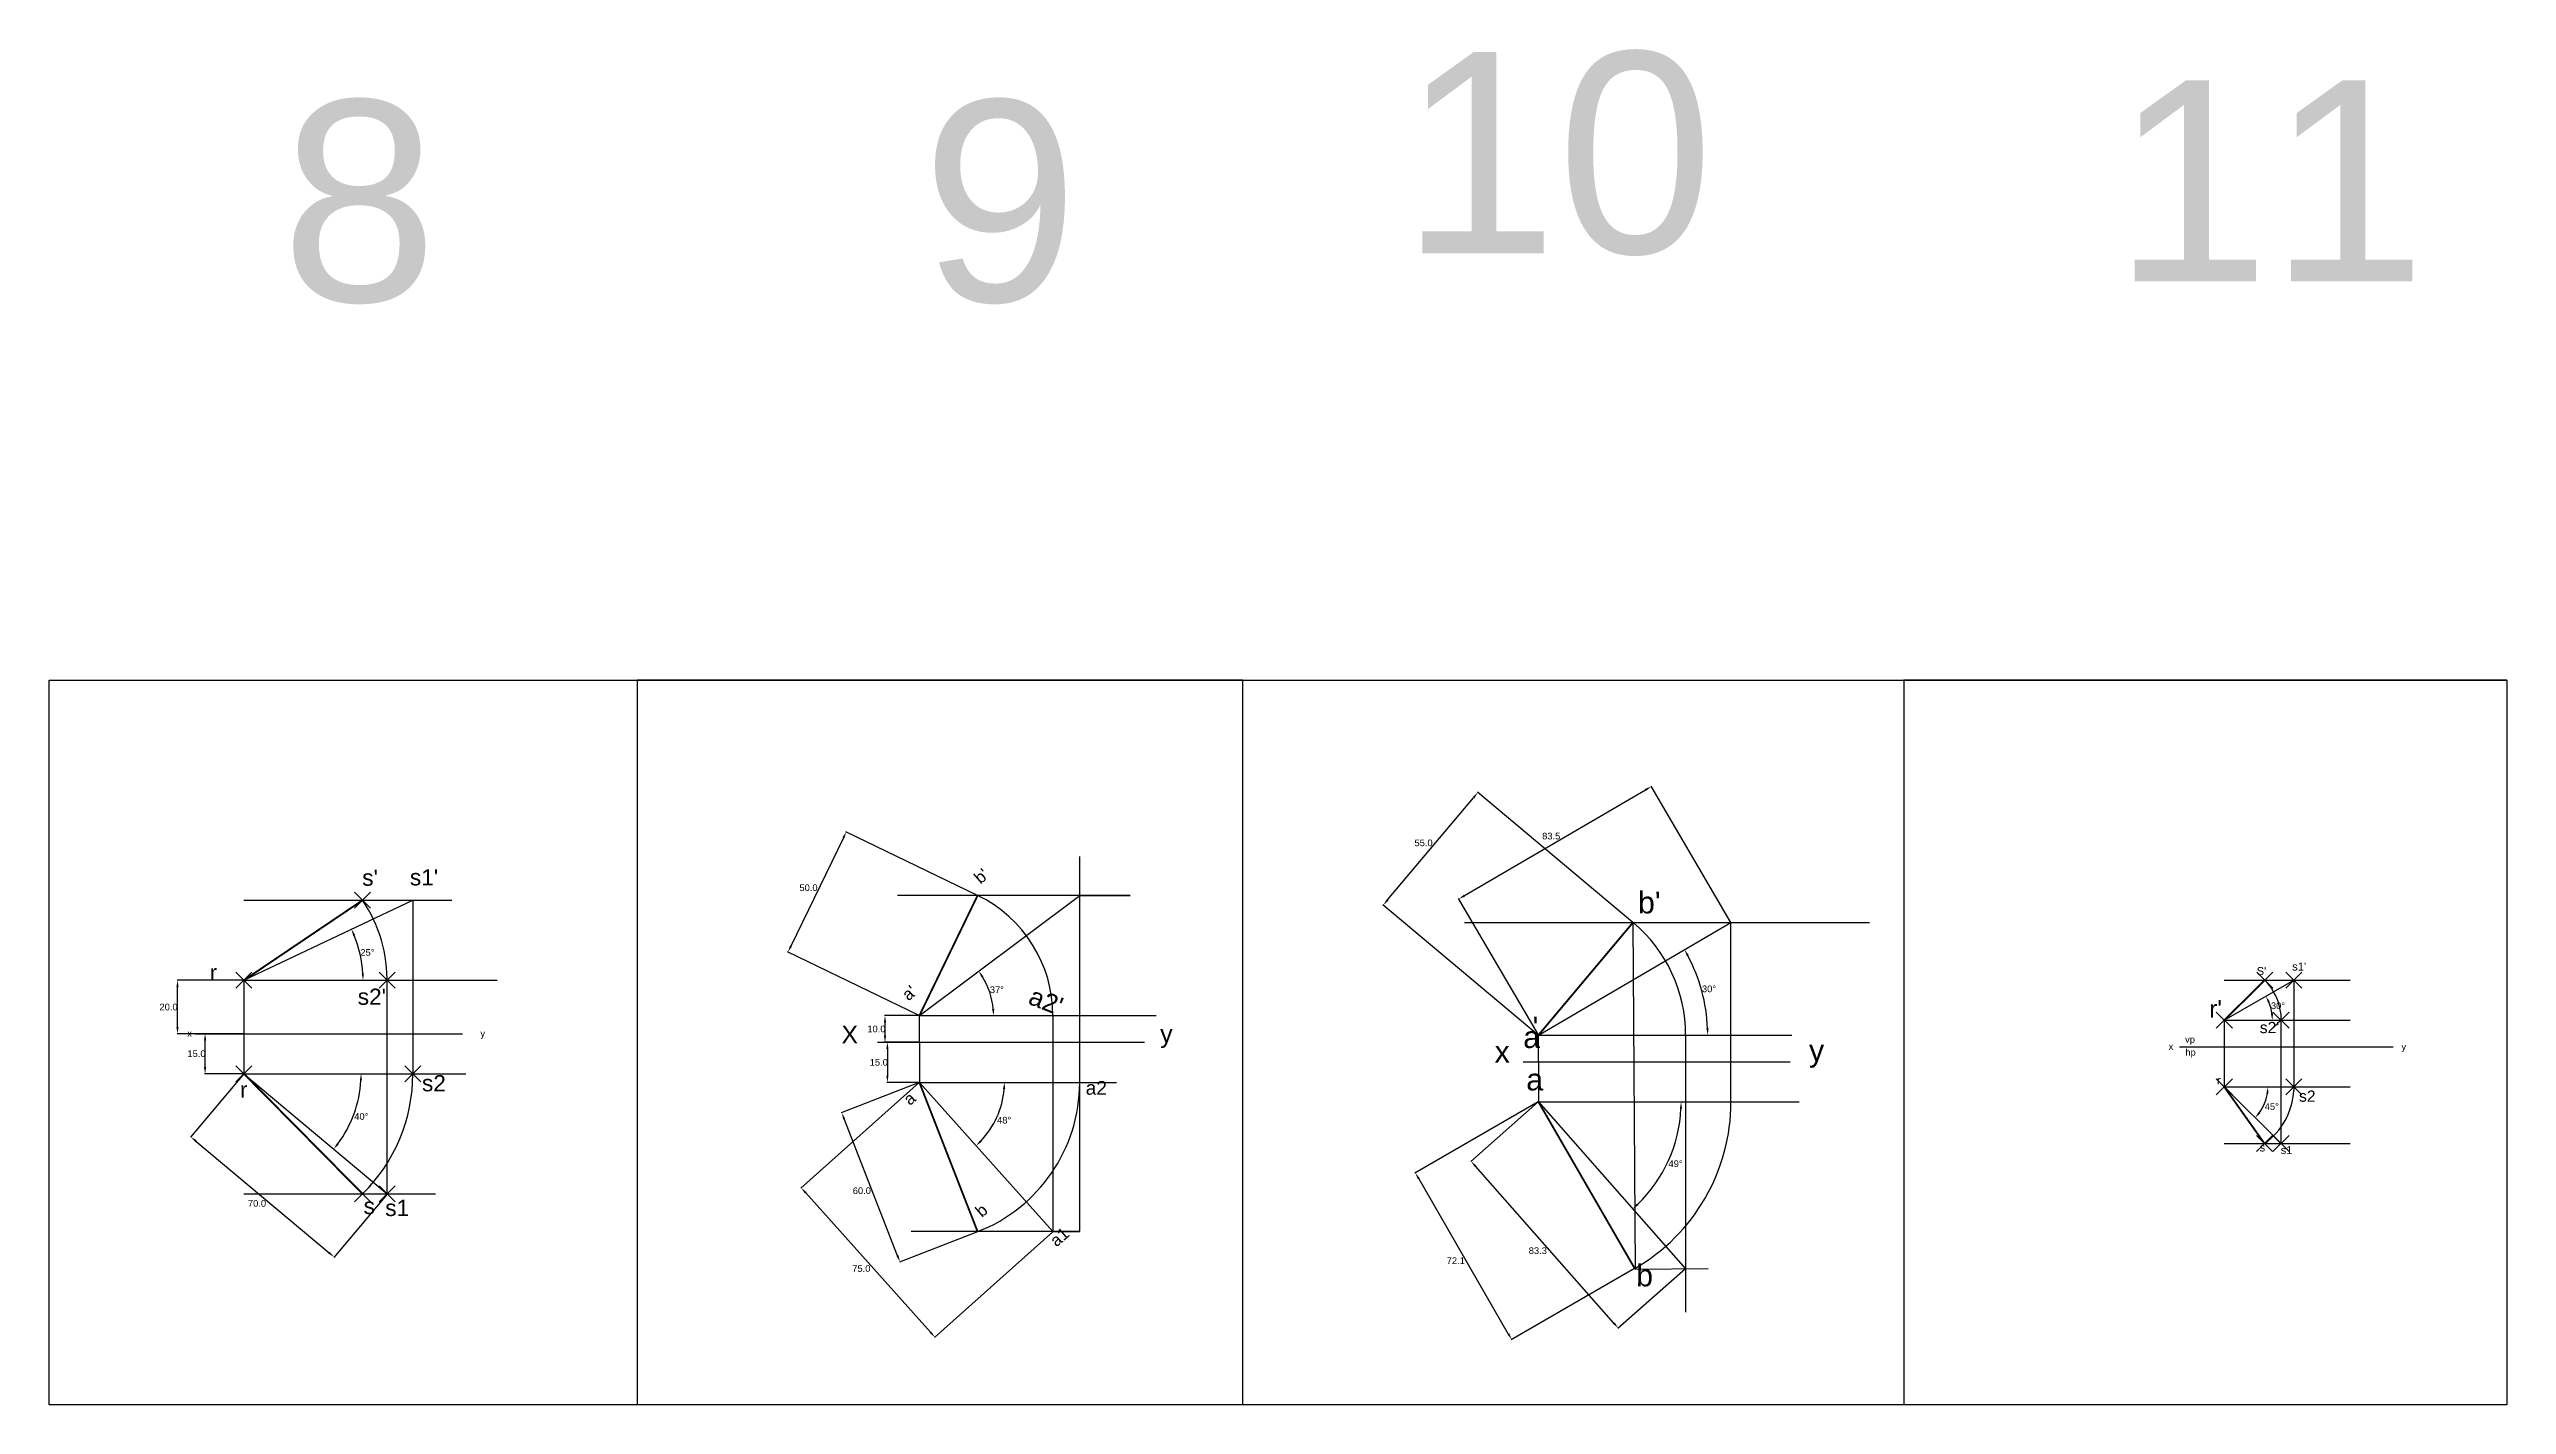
# Model space of a CAD drawing. Header units: millimetres. Extents: x 63 to 1872, y 180 to 688.
# Drawn here: x 952 to 1872, y 180 to 688 of the extents above; entities that cross this region are included whole.
import ezdxf

# ---------------------------------------------------------------- set-up
doc = ezdxf.new("R2010")
doc.units = ezdxf.units.MM
doc.header["$PDMODE"] = 3
doc.header["$PDSIZE"] = 3
doc.styles.get("Standard").update_dxf_attribs({"font": 'arial.ttf'})
doc.dimstyles.get("Standard").update_dxf_attribs({"dimtxt": 2.5, "dimasz": 2.5, "dimexe": 0.18, "dimexo": 0.0625, "dimgap": 0.09, "dimtad": 2, "dimtih": 1, "dimtoh": 1, "dimdec": 1, "dimzin": 0, "dimdsep": 46, "dimtxsty": 'Standard', "dimcen": 0.09, "dimclrd": 210, "dimadec": 0, "dimazin": 0, "dimtfac": 1, "dimtdec": 1, "dimtofl": 0, "dimtmove": 0, "dimatfit": 3, "dimfxl": 1, "dimtolj": 1, "dimtzin": 0, "dimarcsym": 0})

msp = doc.modelspace()

# ---------------------------------------------------------------- texts
for s, height, p in [('10', 75.3174, (1458.128, 611.276)), ('11', 75.3174, (1724.751, 600.739)), ('  8', 75.3174, (980.616, 593.212)), ('9', 75.317, (1278.872, 593.212)), ("s'", 6.0655, (1069.437, 374.401)), ("s1'", 6.0655, (1087.276, 374.532)), ("b'", 8.1578, (1546.818, 364.048)), ('r', 6.066, (1012.338, 338.869)), ("S'", 3, (1778.359, 340.944)), ("s1'", 3, (1791.654, 342.657)), ("s2'", 6.0655, (1067.744, 329.817)), ("r'", 6.5266, (1760.609, 325.042)), ('X', 6.622, (1248.785, 315.364)), ("'", 8.158, (1507.392, 317.264)), ("s2'", 4.2056, (1779.528, 319.219)), ('y', 6.622, (1368.064, 315.632)), ('x', 8.158, (1493.19, 308.185)), ('a', 8.158, (1503.894, 313.637)), ('y', 8.158, (1610.837, 308.674)), ('s2', 6.0655, (1091.799, 297.434)), ('a', 8.158, (1505.039, 297.764)), ('r', 6.066, (1023.68, 294.996)), ('a2', 5.1149, (1340.163, 296.157)), ('r', 3, (1763.52, 300.102)), ('s2', 4.2056, (1794.206, 293.518)), ('s', 3, (1779.473, 274.91)), ('s1', 3, (1787.351, 273.926)), ('s', 6.066, (1069.957, 251.459)), ('s1', 6.0655, (1078.05, 250.724)), ('b', 8.158, (1546.15, 224.403))]:
    msp.add_text(s, height=height).set_placement(p)
for s, height, rotation, p in [("b'", 4.4811, 40.895139, (1300.801, 374.832)), ("a'", 4.4811, 40.895139, (1273.815, 331.053)), ("a2'", 6.8854, 338.212269, (1318.228, 330.364)), ('a', 4.481, 40.895139, (1274.356, 291.878)), ('b', 4.481, 40.895139, (1301.304, 249.992)), ('a1', 4.4811, 40.895139, (1329.206, 238.939))]:
    msp.add_text(s, height=height, rotation=rotation).set_placement(p)
at = {"char_height": 2.5, "attachment_point": 1}
for s, width, insert in [('x', 4.72542, (1003.946, 320.388)), ('y', 4.12654, (1113.662, 320.329)), ('x', 4.72542, (1745.44, 315.453)), ('vp', 3.8283, (1751.598, 318.113)), ('hp', 3.72212, (1751.705, 313.301)), ('y', 4.12654, (1832.559, 315.393))]:
    msp.add_mtext_dynamic_manual_height_columns(s, width=width, gutter_width=12.5, heights=[0], dxfattribs=dict(at, insert=insert))

# ---------------------------------------------------------------- blocks, each defined once
blk = doc.blocks.new('*D5')
at = {"color": 210, "lineweight": -2, "transparency": 16777216}
blk.add_arc((1766.27, 324.07), 17.99, 7.97034, 22.02966, dxfattribs=at)
at = {"color": 210, "transparency": 16777216}
for points in [[(1782.57, 330.63), (1783.31, 330.99), (1781.84, 333.06)], [(1784.5, 326.59), (1783.66, 326.53), (1784.25, 324.07)]]:
    blk.add_solid(points, dxfattribs=at)
at = {"layer": 'Defpoints', "color": 0, "transparency": 16777216}
for p in [(1792.25, 339.07), (1766.27, 324.07), (1766.27, 324.07), (1783.98, 327.19), (1813.33, 324.07)]:
    blk.add_point(p, dxfattribs=at)
at = {"color": 0, "transparency": 16777216, "insert": (1786.35, 329.45), "char_height": 2.5, "attachment_point": 5}
blk.add_mtext('\\A1;30°', dxfattribs=at)
blk = doc.blocks.new('*D6')
at = {"color": 210, "lineweight": -2, "transparency": 16777216}
blk.add_arc((1766.27, 299.07), 16.31, 323.79227, 351.20773, dxfattribs=at)
at = {"color": 210, "transparency": 16777216}
for points in [[(1781.97, 296.6), (1782.8, 296.54), (1782.57, 299.07)], [(1779.74, 289.16), (1779.11, 289.7), (1777.8, 287.53)]]:
    blk.add_solid(points, dxfattribs=at)
at = {"layer": 'Defpoints', "color": 0, "transparency": 16777216}
for p in [(1766.27, 299.07), (1766.27, 299.07), (1813.33, 299.07), (1780.39, 290.91), (1787.48, 277.85)]:
    blk.add_point(p, dxfattribs=at)
at = {"color": 0, "transparency": 16777216, "insert": (1784.03, 291.71), "char_height": 2.5, "attachment_point": 5}
blk.add_mtext('\\A1;45°', dxfattribs=at)
blk = doc.blocks.new('*D7')
at = {"color": 210, "lineweight": -2, "transparency": 16777216}
blk.add_arc((1025.13, 339), 44.59, 3.2131, 22.16383, dxfattribs=at)
at = {"color": 210, "transparency": 16777216}
for points in [[(1066.04, 355.65), (1066.81, 355.99), (1065.42, 358.11)], [(1070.06, 341.51), (1069.23, 341.49), (1069.72, 339)]]:
    blk.add_solid(points, dxfattribs=at)
at = {"layer": 'Defpoints', "color": 0, "transparency": 16777216}
for p in [(1088.38, 369), (1069.23, 345.56), (1025.13, 339), (1025.13, 339), (1119.88, 339)]:
    blk.add_point(p, dxfattribs=at)
at = {"color": 0, "transparency": 16777216, "insert": (1071.36, 349.41), "char_height": 2.5, "attachment_point": 5}
blk.add_mtext('\\A1;25°', dxfattribs=at)
blk = doc.blocks.new('*D8')
at = {"color": 210, "lineweight": -2, "transparency": 16777216}
blk.add_arc((1025.13, 304), 43.88, 323.25984, 356.73496, dxfattribs=at)
at = {"color": 210, "transparency": 16777216}
for points in [[(1068.52, 301.51), (1069.35, 301.49), (1069.01, 304)], [(1060.62, 277.5), (1059.97, 278.01), (1058.74, 275.79)]]:
    blk.add_solid(points, dxfattribs=at)
at = {"layer": 'Defpoints', "color": 0, "transparency": 16777216}
for p in [(1025.13, 304), (1025.13, 304), (1108.26, 304), (1064.34, 284.31), (1078.75, 259)]:
    blk.add_point(p, dxfattribs=at)
at = {"color": 0, "transparency": 16777216, "insert": (1069.09, 288), "char_height": 2.5, "attachment_point": 5}
blk.add_mtext('\\A1;40°', dxfattribs=at)
blk = doc.blocks.new('*D9')
at = {"color": 0, "lineweight": -2, "transparency": 16777216}
for p, q in [((1025.07, 339), (1000.12, 339)), ((1025.07, 319), (1000.12, 319))]:
    blk.add_line(p, q, dxfattribs=at)
at = {"color": 210, "lineweight": -2, "transparency": 16777216}
blk.add_line((1000.3, 321.5), (1000.3, 336.5), dxfattribs=at)
at = {"color": 210, "transparency": 16777216}
for points in [[(999.88, 336.5), (1000.72, 336.5), (1000.3, 339)], [(999.88, 321.5), (1000.72, 321.5), (1000.3, 319)]]:
    blk.add_solid(points, dxfattribs=at)
at = {"layer": 'Defpoints', "color": 0, "transparency": 16777216}
for p in [(1000.3, 339), (1025.13, 339), (1025.13, 319)]:
    blk.add_point(p, dxfattribs=at)
at = {"color": 0, "transparency": 16777216, "insert": (996.95, 329), "char_height": 2.5, "attachment_point": 5}
blk.add_mtext('\\A1;20.0', dxfattribs=at)
blk = doc.blocks.new('*D10')
at = {"color": 0, "lineweight": -2, "transparency": 16777216}
for p, q in [((1025.07, 319), (1010.45, 319)), ((1025.07, 304), (1010.45, 304))]:
    blk.add_line(p, q, dxfattribs=at)
at = {"color": 210, "lineweight": -2, "transparency": 16777216}
blk.add_line((1010.63, 306.5), (1010.63, 316.5), dxfattribs=at)
at = {"color": 210, "transparency": 16777216}
for points in [[(1010.21, 316.5), (1011.05, 316.5), (1010.63, 319)], [(1010.21, 306.5), (1011.05, 306.5), (1010.63, 304)]]:
    blk.add_solid(points, dxfattribs=at)
at = {"layer": 'Defpoints', "color": 0, "transparency": 16777216}
for p in [(1010.63, 319), (1025.13, 319), (1025.13, 304)]:
    blk.add_point(p, dxfattribs=at)
at = {"color": 0, "transparency": 16777216, "insert": (1007.41, 311.5), "char_height": 2.5, "attachment_point": 5}
blk.add_mtext('\\A1;15.0', dxfattribs=at)
blk = doc.blocks.new('*D17')
at = {"color": 0, "lineweight": -2, "transparency": 16777216}
for p, q in [((1025.09, 303.95), (1005.18, 280.23)), ((1078.71, 258.95), (1058.8, 235.23))]:
    blk.add_line(p, q, dxfattribs=at)
at = {"color": 210, "lineweight": -2, "transparency": 16777216}
blk.add_line((1007.21, 278.76), (1057, 236.97), dxfattribs=at)
at = {"color": 210, "transparency": 16777216}
for points in [[(1007.48, 279.08), (1006.95, 278.44), (1005.3, 280.37)], [(1057.27, 237.29), (1056.73, 236.66), (1058.92, 235.37)]]:
    blk.add_solid(points, dxfattribs=at)
at = {"layer": 'Defpoints', "color": 0, "transparency": 16777216}
for p in [(1025.13, 304), (1078.75, 259), (1058.92, 235.37)]:
    blk.add_point(p, dxfattribs=at)
at = {"color": 0, "transparency": 16777216, "insert": (1030.06, 255.43), "char_height": 2.5, "attachment_point": 5}
blk.add_mtext('\\A1;70.0', dxfattribs=at)
blk = doc.blocks.new('*D18')
at = {"color": 0, "lineweight": -2, "transparency": 16777216}
for p, q in [((1277.88, 300.73), (1233.61, 261.13)), ((1327.88, 244.83), (1283.61, 205.23))]:
    blk.add_line(p, q, dxfattribs=at)
at = {"color": 210, "lineweight": -2, "transparency": 16777216}
blk.add_line((1235.41, 259.39), (1282.07, 207.21), dxfattribs=at)
at = {"color": 210, "transparency": 16777216}
for points in [[(1235.72, 259.66), (1235.1, 259.11), (1233.74, 261.25)], [(1282.38, 207.49), (1281.76, 206.93), (1283.74, 205.35)]]:
    blk.add_solid(points, dxfattribs=at)
at = {"layer": 'Defpoints', "color": 0, "transparency": 16777216}
for p in [(1277.93, 300.77), (1327.93, 244.87), (1283.74, 205.35)]:
    blk.add_point(p, dxfattribs=at)
at = {"color": 0, "transparency": 16777216, "insert": (1256.21, 231.04), "char_height": 2.5, "attachment_point": 5}
blk.add_mtext('\\A1;75.0', dxfattribs=at)
blk = doc.blocks.new('*D19')
at = {"color": 210, "lineweight": -2, "transparency": 16777216}
blk.add_line((1249.48, 392.32), (1229.87, 351.82), dxfattribs=at)
at = {"color": 0, "lineweight": -2, "transparency": 16777216}
for p, q in [((1299.66, 370.8), (1250.41, 394.65)), ((1277.87, 325.8), (1228.62, 349.65))]:
    blk.add_line(p, q, dxfattribs=at)
at = {"color": 210, "transparency": 16777216}
for points in [[(1249.11, 392.51), (1249.86, 392.14), (1250.57, 394.57)], [(1229.49, 352.01), (1230.24, 351.64), (1228.78, 349.57)]]:
    blk.add_solid(points, dxfattribs=at)
at = {"layer": 'Defpoints', "color": 0, "transparency": 16777216}
for p in [(1299.72, 370.77), (1228.78, 349.57), (1277.93, 325.77)]:
    blk.add_point(p, dxfattribs=at)
at = {"color": 0, "transparency": 16777216, "insert": (1236.44, 373.64), "char_height": 2.5, "attachment_point": 5}
blk.add_mtext('\\A1;50.0', dxfattribs=at)
blk = doc.blocks.new('*D20')
at = {"color": 210, "lineweight": -2, "transparency": 16777216}
blk.add_arc((1277.93, 325.77), 27.74, 5.1662, 31.70369, dxfattribs=at)
at = {"color": 210, "transparency": 16777216}
for points in [[(1301.18, 340.11), (1301.87, 340.58), (1300.12, 342.41)], [(1305.97, 328.29), (1305.13, 328.25), (1305.66, 325.77)]]:
    blk.add_solid(points, dxfattribs=at)
at = {"layer": 'Defpoints', "color": 0, "transparency": 16777216}
for p in [(1337.93, 370.77), (1305.03, 331.67), (1277.93, 325.77), (1277.93, 325.77), (1366.48, 325.77)]:
    blk.add_point(p, dxfattribs=at)
at = {"color": 0, "transparency": 16777216, "insert": (1306.94, 335.44), "char_height": 2.5, "attachment_point": 5}
blk.add_mtext('\\A1;37°', dxfattribs=at)
blk = doc.blocks.new('*D21')
at = {"color": 210, "lineweight": -2, "transparency": 16777216}
blk.add_arc((1277.93, 300.77), 31.8, 316.31518, 355.49513, dxfattribs=at)
at = {"color": 210, "transparency": 16777216}
for points in [[(1309.22, 298.29), (1310.05, 298.26), (1309.73, 300.77)], [(1301.22, 278.5), (1300.64, 279.1), (1299.13, 277.07)]]:
    blk.add_solid(points, dxfattribs=at)
at = {"layer": 'Defpoints', "color": 0, "transparency": 16777216}
for p in [(1277.93, 300.77), (1277.93, 300.77), (1351.76, 300.77), (1304.86, 283.86), (1327.93, 244.87)]:
    blk.add_point(p, dxfattribs=at)
at = {"color": 0, "transparency": 16777216, "insert": (1309.63, 286.59), "char_height": 2.5, "attachment_point": 5}
blk.add_mtext('\\A1;48°', dxfattribs=at)
blk = doc.blocks.new('*D22')
at = {"color": 0, "lineweight": -2, "transparency": 16777216}
for p, q in [((1277.86, 325.77), (1264.89, 325.77)), ((1277.86, 315.77), (1264.89, 315.77))]:
    blk.add_line(p, q, dxfattribs=at)
at = {"color": 210, "lineweight": -2, "transparency": 16777216}
blk.add_line((1265.07, 318.27), (1265.07, 323.27), dxfattribs=at)
at = {"color": 210, "transparency": 16777216}
for points in [[(1264.65, 323.27), (1265.49, 323.27), (1265.07, 325.77)], [(1264.65, 318.27), (1265.49, 318.27), (1265.07, 315.77)]]:
    blk.add_solid(points, dxfattribs=at)
at = {"layer": 'Defpoints', "color": 0, "transparency": 16777216}
for p in [(1265.07, 325.77), (1277.93, 325.77), (1277.93, 315.77)]:
    blk.add_point(p, dxfattribs=at)
at = {"color": 0, "transparency": 16777216, "insert": (1261.85, 320.77), "char_height": 2.5, "attachment_point": 5}
blk.add_mtext('\\A1;10.0', dxfattribs=at)
blk = doc.blocks.new('*D23')
at = {"color": 0, "lineweight": -2, "transparency": 16777216}
for p, q in [((1277.86, 315.77), (1265.78, 315.77)), ((1277.86, 300.77), (1265.78, 300.77))]:
    blk.add_line(p, q, dxfattribs=at)
at = {"color": 210, "lineweight": -2, "transparency": 16777216}
blk.add_line((1265.96, 313.27), (1265.96, 303.27), dxfattribs=at)
at = {"color": 210, "transparency": 16777216}
for points in [[(1265.54, 313.27), (1266.37, 313.27), (1265.96, 315.77)], [(1265.54, 303.27), (1266.37, 303.27), (1265.96, 300.77)]]:
    blk.add_solid(points, dxfattribs=at)
at = {"layer": 'Defpoints', "color": 0, "transparency": 16777216}
for p in [(1277.93, 315.77), (1265.96, 300.77), (1277.93, 300.77)]:
    blk.add_point(p, dxfattribs=at)
at = {"color": 0, "transparency": 16777216, "insert": (1262.74, 308.27), "char_height": 2.5, "attachment_point": 5}
blk.add_mtext('\\A1;15.0', dxfattribs=at)
blk = doc.blocks.new('*D24')
at = {"color": 0, "lineweight": -2, "transparency": 16777216}
for p, q in [((1277.87, 300.75), (1248.7, 289.38)), ((1299.66, 244.85), (1270.49, 233.47))]:
    blk.add_line(p, q, dxfattribs=at)
at = {"color": 210, "lineweight": -2, "transparency": 16777216}
blk.add_line((1269.75, 235.87), (1249.77, 287.11), dxfattribs=at)
at = {"color": 210, "transparency": 16777216}
for points in [[(1250.16, 287.26), (1249.39, 286.96), (1248.87, 289.44)], [(1270.14, 236.02), (1269.36, 235.72), (1270.66, 233.54)]]:
    blk.add_solid(points, dxfattribs=at)
at = {"layer": 'Defpoints', "color": 0, "transparency": 16777216}
for p in [(1277.93, 300.77), (1248.87, 289.44), (1299.72, 244.87)]:
    blk.add_point(p, dxfattribs=at)
at = {"color": 0, "transparency": 16777216, "insert": (1256.4, 260.18), "char_height": 2.5, "attachment_point": 5}
blk.add_mtext('\\A1;60.0', dxfattribs=at)
blk = doc.blocks.new('*D25')
at = {"color": 210, "lineweight": -2, "transparency": 16777216}
blk.add_line((1481.95, 370.71), (1549.68, 410.32), dxfattribs=at)
at = {"color": 0, "lineweight": -2, "transparency": 16777216}
for p, q in [((1581.62, 360.66), (1551.75, 411.73)), ((1509.57, 318.53), (1479.7, 369.6))]:
    blk.add_line(p, q, dxfattribs=at)
at = {"color": 210, "transparency": 16777216}
for points in [[(1549.47, 410.68), (1549.89, 409.96), (1551.84, 411.58)], [(1481.74, 371.07), (1482.16, 370.35), (1479.79, 369.45)]]:
    blk.add_solid(points, dxfattribs=at)
at = {"layer": 'Defpoints', "color": 0, "transparency": 16777216}
for p in [(1551.84, 411.58), (1581.65, 360.6), (1509.6, 318.47)]:
    blk.add_point(p, dxfattribs=at)
at = {"color": 0, "transparency": 16777216, "insert": (1514.37, 392.99), "char_height": 2.5, "attachment_point": 5}
blk.add_mtext('\\A1;83.5', dxfattribs=at)
blk = doc.blocks.new('*D26')
at = {"color": 210, "lineweight": -2, "transparency": 16777216}
blk.add_line((1453.16, 369.09), (1485.3, 407.39), dxfattribs=at)
at = {"color": 0, "lineweight": -2, "transparency": 16777216}
for p, q in [((1544.9, 360.64), (1486.77, 409.42)), ((1509.55, 318.51), (1451.42, 367.29))]:
    blk.add_line(p, q, dxfattribs=at)
at = {"color": 210, "transparency": 16777216}
for points in [[(1484.98, 407.66), (1485.62, 407.12), (1486.91, 409.31)], [(1452.84, 369.36), (1453.48, 368.82), (1451.55, 367.17)]]:
    blk.add_solid(points, dxfattribs=at)
at = {"layer": 'Defpoints', "color": 0, "transparency": 16777216}
for p in [(1486.91, 409.31), (1544.95, 360.6), (1509.6, 318.47)]:
    blk.add_point(p, dxfattribs=at)
at = {"color": 0, "transparency": 16777216, "insert": (1466.6, 390.45), "char_height": 2.5, "attachment_point": 5}
blk.add_mtext('\\A1;55.0', dxfattribs=at)
blk = doc.blocks.new('*D27')
at = {"color": 0, "lineweight": -2, "transparency": 16777216}
for p, q in [((1509.54, 293.44), (1463.39, 266.79)), ((1545.57, 231.04), (1499.42, 204.4))]:
    blk.add_line(p, q, dxfattribs=at)
at = {"color": 210, "lineweight": -2, "transparency": 16777216}
blk.add_line((1498.32, 206.65), (1464.8, 264.72), dxfattribs=at)
at = {"color": 210, "transparency": 16777216}
for points in [[(1465.16, 264.93), (1464.43, 264.51), (1463.55, 266.88)], [(1498.68, 206.86), (1497.96, 206.44), (1499.57, 204.49)]]:
    blk.add_solid(points, dxfattribs=at)
at = {"layer": 'Defpoints', "color": 0, "transparency": 16777216}
for p in [(1509.6, 293.47), (1463.55, 266.88), (1545.62, 231.07)]:
    blk.add_point(p, dxfattribs=at)
at = {"color": 0, "transparency": 16777216, "insert": (1478.66, 234.01), "char_height": 2.5, "attachment_point": 5}
blk.add_mtext('\\A1;72.1', dxfattribs=at)
blk = doc.blocks.new('*D28')
at = {"color": 0, "lineweight": -2, "transparency": 16777216}
for p, q in [((1509.55, 293.43), (1484.24, 271.13)), ((1564.64, 230.93), (1539.34, 208.62))]:
    blk.add_line(p, q, dxfattribs=at)
at = {"color": 210, "lineweight": -2, "transparency": 16777216}
blk.add_line((1537.82, 210.62), (1486.03, 269.37), dxfattribs=at)
at = {"color": 210, "transparency": 16777216}
for points in [[(1486.34, 269.64), (1485.72, 269.09), (1484.38, 271.24)], [(1538.13, 210.89), (1537.51, 210.34), (1539.47, 208.74)]]:
    blk.add_solid(points, dxfattribs=at)
at = {"layer": 'Defpoints', "color": 0, "transparency": 16777216}
for p in [(1509.6, 293.47), (1484.38, 271.24), (1564.69, 230.97)]:
    blk.add_point(p, dxfattribs=at)
at = {"color": 0, "transparency": 16777216, "insert": (1509.37, 237.74), "char_height": 2.5, "attachment_point": 5}
blk.add_mtext('\\A1;83.3', dxfattribs=at)
blk = doc.blocks.new('*D29')
at = {"color": 210, "lineweight": -2, "transparency": 16777216}
blk.add_arc((1509.6, 318.47), 63.33, 2.26201, 28.05543, dxfattribs=at)
at = {"color": 210, "transparency": 16777216}
for points in [[(1565.12, 348.05), (1565.85, 348.46), (1564.26, 350.44)], [(1573.29, 320.98), (1572.46, 320.96), (1572.92, 318.47)]]:
    blk.add_solid(points, dxfattribs=at)
at = {"layer": 'Defpoints', "color": 0, "transparency": 16777216}
for p in [(1581.65, 360.6), (1571.94, 329.58), (1509.6, 318.47), (1509.6, 318.47), (1604.44, 318.47)]:
    blk.add_point(p, dxfattribs=at)
at = {"color": 0, "transparency": 16777216, "insert": (1573.43, 335.77), "char_height": 2.5, "attachment_point": 5}
blk.add_mtext('\\A1;30°', dxfattribs=at)
blk = doc.blocks.new('*D30')
at = {"color": 210, "lineweight": -2, "transparency": 16777216}
blk.add_arc((1509.6, 293.47), 53.39, 314.07722, 357.31704, dxfattribs=at)
at = {"color": 210, "transparency": 16777216}
for points in [[(1562.52, 290.98), (1563.35, 290.96), (1562.99, 293.47)], [(1547.02, 254.81), (1546.46, 255.42), (1544.9, 253.42)]]:
    blk.add_solid(points, dxfattribs=at)
at = {"layer": 'Defpoints', "color": 0, "transparency": 16777216}
for p in [(1509.6, 293.47), (1509.6, 293.47), (1607.19, 293.47), (1554.68, 264.86), (1564.69, 230.97)]:
    blk.add_point(p, dxfattribs=at)
at = {"color": 0, "transparency": 16777216, "insert": (1560.92, 270.29), "char_height": 2.5, "attachment_point": 5}
blk.add_mtext('\\A1;49°', dxfattribs=at)

# ---------------------------------------------------------------- dimensions: what is measured, and where the dimension line sits
for p1, p2, distance, picture, middle in [((1509.597, 318.472), (1544.95, 360.604), 75.768, '*D26', (1466.603, 390.447)), ((1509.597, 318.472), (1581.647, 360.604), 59.05, '*D25', (1514.365, 392.991)), ((1299.721, 370.771), (1277.927, 325.771), -54.608, '*D19', (1236.442, 373.641)), ((1025.133, 304.001), (1078.752, 259.001), -30.854, '*D17', (1030.062, 255.43)), ((1277.927, 300.771), (1327.927, 244.869), -59.283, '*D18', (1256.215, 231.04)), ((1299.721, 244.869), (1277.927, 300.771), 31.192, '*D24', (1256.401, 260.18)), ((1545.622, 231.074), (1509.597, 293.472), 53.175, '*D27', (1478.662, 234.013)), ((1564.689, 230.97), (1509.597, 293.472), 33.616, '*D28', (1509.368, 237.739))]:
    dim = msp.add_aligned_dim(p1=p1, p2=p2, distance=distance, dimstyle='Standard')
    dim.commit()
    dim.dimension.update_dxf_attribs({"geometry": picture, "text_midpoint": middle})
for base, line1, line2, picture, middle in [((1069.233, 345.559), ((1025.133, 339.001), (1119.875, 339.001)), ((1025.133, 339.001), (1088.378, 369.001)), '*D7', (1071.362, 349.409)), ((1305.027, 331.675), ((1277.927, 325.771), (1366.482, 325.771)), ((1277.927, 325.771), (1337.927, 370.771)), '*D20', (1306.936, 335.441)), ((1571.942, 329.584), ((1509.597, 318.472), (1604.443, 318.472)), ((1509.597, 318.472), (1581.647, 360.604)), '*D29', (1573.434, 335.767)), ((1783.98, 327.189), ((1766.267, 324.066), (1792.248, 339.066)), ((1766.267, 324.066), (1813.328, 324.066)), '*D5', (1786.353, 329.448)), ((1064.341, 284.307), ((1025.133, 304.001), (1078.752, 259.001)), ((1025.133, 304.001), (1108.258, 304.001)), '*D8', (1069.091, 287.999)), ((1304.861, 283.858), ((1277.927, 300.771), (1327.927, 244.869)), ((1277.927, 300.771), (1351.756, 300.771)), '*D21', (1309.63, 286.593)), ((1780.39, 290.912), ((1766.267, 299.066), (1787.48, 277.853)), ((1766.267, 299.066), (1813.328, 299.066)), '*D6', (1784.028, 291.709)), ((1554.677, 264.859), ((1509.597, 293.472), (1564.689, 230.97)), ((1509.597, 293.472), (1607.19, 293.472)), '*D30', (1560.925, 270.294))]:
    dim = msp.add_angular_dim_2l(base=base, line1=line1, line2=line2, dimstyle='Standard')
    dim.commit()
    dim.dimension.update_dxf_attribs({"geometry": picture, "text_midpoint": middle})
for base, p1, p2, picture, middle in [((1000.301, 339.001), (1025.133, 319.001), (1025.133, 339.001), '*D9', (996.947, 329.001)), ((1265.069, 325.771), (1277.927, 315.771), (1277.927, 325.771), '*D22', (1261.854, 320.771)), ((1010.63, 319.001), (1025.133, 304.001), (1025.133, 319.001), '*D10', (1007.415, 311.501)), ((1265.957, 300.771), (1277.927, 315.771), (1277.927, 300.771), '*D23', (1262.742, 308.271))]:
    dim = msp.add_linear_dim(base=base, p1=p1, p2=p2, angle=90, dimstyle='Standard')
    dim.commit()
    dim.dimension.update_dxf_attribs({"geometry": picture, "text_midpoint": middle})

# ---------------------------------------------------------------- linework, layer by layer
for p, q in [((1399.022, 451.421), (1172.369, 451.421)), ((1172.369, 451.421), (1172.369, 180.001)), ((1399.022, 180.001), (1399.022, 451.421)), ((1871.995, 451.421), (1646.279, 451.421)), ((1646.279, 451.421), (1646.279, 180.001)), ((1337.927, 244.869), (1337.927, 385.302)), ((1025.133, 369.001), (1102.955, 369.001)), ((1025.133, 339.001), (1088.378, 369.001)), ((1088.378, 369.001), (1088.378, 304.001)), ((1356.773, 370.771), (1269.761, 370.771)), ((1277.927, 325.771), (1337.927, 370.771)), ((1337.927, 370.771), (1356.773, 370.771)), ((1481.93, 360.604), (1633.489, 360.604)), ((1509.597, 318.472), (1581.647, 360.604)), ((1544.95, 360.604), (1545.75, 230.853)), ((1581.647, 293.472), (1581.647, 360.604)), ((1025.133, 339.001), (1119.875, 339.001)), ((1025.133, 339.001), (1025.133, 304.001)), ((1078.752, 259.001), (1078.752, 339.001)), ((1766.267, 324.066), (1792.248, 339.066)), ((1766.267, 339.066), (1813.328, 339.066)), ((1792.248, 339.066), (1792.248, 297.758)), ((1277.927, 315.771), (1277.927, 325.771)), ((1277.927, 325.771), (1366.482, 325.771)), ((1327.927, 325.769), (1327.927, 244.869)), ((1766.267, 324.066), (1813.328, 324.066)), ((1766.267, 324.066), (1766.267, 299.066)), ((1787.48, 277.853), (1787.48, 326.146)), ((1006.975, 319.001), (1106.916, 319.001)), ((1262.215, 315.771), (1362.156, 315.771)), ((1277.927, 315.771), (1277.927, 300.771)), ((1509.597, 308.472), (1509.597, 318.472)), ((1509.597, 318.472), (1604.443, 318.472)), ((1564.689, 318.472), (1564.689, 214.725)), ((1749.457, 314.066), (1829.512, 314.066)), ((1025.133, 304.001), (1108.258, 304.001)), ((1025.133, 304.001), (1078.752, 259.001)), ((1503.835, 308.472), (1603.776, 308.472)), ((1509.597, 308.472), (1509.597, 293.472)), ((1277.927, 300.771), (1351.756, 300.771)), ((1277.927, 300.771), (1327.927, 244.869)), ((1766.267, 299.066), (1813.328, 299.066)), ((1766.267, 299.066), (1787.48, 277.853)), ((1509.597, 293.472), (1607.19, 293.472)), ((1509.597, 293.472), (1564.689, 230.97)), ((1766.267, 277.853), (1813.328, 277.853)), ((1025.133, 259.001), (1096.826, 259.001)), ((1337.927, 244.869), (1274.802, 244.869)), ((1327.927, 244.869), (1337.927, 244.869)), ((1545.75, 230.853), (1573.145, 231.022)), ((1646.279, 180.001), (1399.022, 180.001))]:
    msp.add_line(p, q)
msp.add_lwpolyline([(952.273, 451.421), (1871.995, 451.421), (1871.995, 180.001), (952.273, 180.001)], close=True)
at = {"const_width": 0.7}
for points in [[(1069.574, 369.001), (1025.133, 339.001)], [(1299.721, 370.771), (1277.927, 325.771)], [(1509.597, 318.472), (1544.95, 360.604)], [(1766.267, 324.066), (1781.411, 339.066)], [(1025.133, 304.001), (1069.574, 259.001)], [(1277.927, 300.771), (1299.721, 244.869)], [(1766.267, 299.066), (1781.324, 277.853)], [(1509.597, 293.472), (1545.75, 230.853)]]:
    msp.add_lwpolyline(points, dxfattribs=at)
for centre, radius, start, end in [((1025.133, 339.001), 53.619, 358.473288, 34.021426), ((1277.927, 325.771), 50, 359.99709, 64.158068), ((1509.597, 318.472), 55.092, 0, 49.885773), ((1766.267, 324.066), 21.315, 5.60079, 44.727122), ((1766.267, 299.066), 26.014, 35.213217, 35.366638), ((1025.133, 304.001), 63.246, 314.641892, 0), ((1277.927, 300.771), 60, 291.299406, 0.004388), ((1277.927, 325.771), 50, 329.995612, 330), ((1277.927, 325.771), 60, 335.371294, 335.375682), ((1766.267, 299.066), 26.014, 305.366638, 357.119507), ((1509.597, 293.472), 72.051, 300, 0)]:
    msp.add_arc(centre, radius, start, end)
for p in [(1069.574, 369.001), (1025.133, 339.001), (1078.752, 339.001), (1781.411, 339.066), (1792.248, 339.066), (1766.267, 324.066), (1787.48, 324.066), (1025.133, 304.001), (1088.378, 304.001), (1766.267, 299.066), (1792.248, 299.066), (1781.324, 277.853), (1787.48, 277.853), (1069.574, 259.001), (1078.752, 259.001)]:
    msp.add_point(p)

msp.set_redraw_order([(e.dxf.handle, doc.entitydb.next_handle()) for e in msp.query("TEXT MTEXT ATTDEF DIMENSION ARC_DIMENSION")])  # texts and dimensions are drawn at this point

doc.saveas('drawing.dxf')
